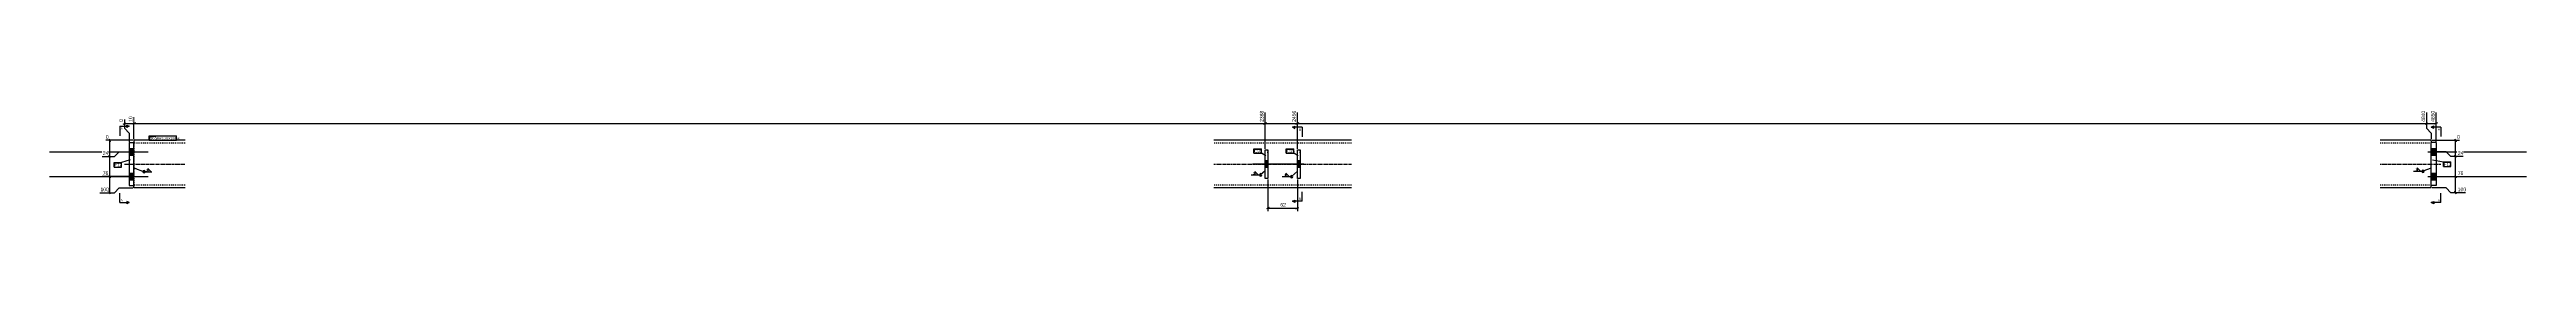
# Model space of a CAD drawing. Header units: millimetres. Extents: x 27 to 41002, y 3 to 1418.
# Drawn here: x 35794 to 41002, y 5 to 213 of the extents above; entities that cross this region are included whole.
import ezdxf

# ---------------------------------------------------------------- set-up
doc = ezdxf.new("R2010")
doc.units = ezdxf.units.MM
doc.linetypes.add('DXK_LINE_DOT2', pattern=[3.9198, 1.9599, -1.9599])
doc.linetypes.add('DXK_LINE_DOT3', pattern=[5.9187, 2.979, -0.9799, 0.9799, -0.9799])
for name, color, linetype in [('MÅLSÆTNING', 7, 'Continuous'), ('STÅL', 7, 'Continuous'), ('TEKST', 7, 'Continuous')]:
    doc.layers.add(name, color=color, linetype=linetype)
doc.styles.add('Arial', font='ARIAL.TTF', dxfattribs={"height": 0.2})
doc.styles.add('Arial Narrow', font='ARIALN.TTF', dxfattribs={"height": 0.2})

msp = doc.modelspace()

# ---------------------------------------------------------------- hatches: boundary and pattern name
at = {"layer": 'STÅL', "linetype": 'Continuous'}
for points in [[(35971.5, 122.4), (35971.5, 136.4), (35961.5, 136.4), (35961.5, 122.4)], [(35971.5, 122.4), (35971.5, 136.4), (35961.5, 136.4), (35961.5, 122.4)], [(38349.5, 110.4), (38349.5, 96.4), (38355.5, 96.4), (38355.5, 110.4)], [(38417.5, 110.4), (38417.5, 96.4), (38423.5, 96.4), (38423.5, 110.4)], [(40811.5, 122.4), (40811.5, 136.4), (40801.5, 136.4), (40801.5, 122.4)], [(40811.5, 122.4), (40811.5, 136.4), (40801.5, 136.4), (40801.5, 122.4)], [(35971.5, 70.4), (35971.5, 84.4), (35961.5, 84.4), (35961.5, 70.4)], [(35971.5, 70.4), (35971.5, 84.4), (35961.5, 84.4), (35961.5, 70.4)], [(40811.5, 70.4), (40811.5, 84.4), (40801.5, 84.4), (40801.5, 70.4)], [(40811.5, 70.4), (40811.5, 84.4), (40801.5, 84.4), (40801.5, 70.4)]]:
    msp.add_hatch(color=96, dxfattribs=at).paths.add_polyline_path(points)

# ---------------------------------------------------------------- linework, layer by layer
at = {"layer": 'MÅLSÆTNING', "color": 7, "linetype": 'Continuous'}
for p, q in [((38349.5, 135.4), (38349.5, 211.4)), ((38349.5, 135.4), (38349.5, 211.4)), ((38417.5, 135.4), (38417.5, 211.4)), ((38417.5, 135.4), (38417.5, 211.4)), ((40791.5, 211.4), (40791.5, 178.5)), ((35919.4, 156.4), (35921.8, 150.4)), ((35948.5, 187.3), (35954.5, 189.7)), ((35951.5, 196.7), (35951.5, 178.5)), ((35951.5, 188.5), (35971.5, 188.5)), ((35951.5, 178.5), (35961.5, 168.5)), ((35961.5, 168.5), (35961.5, 150.4)), ((35974.5, 189.7), (35968.5, 187.3)), ((35974.5, 189.7), (35968.5, 187.3)), ((35971.5, 155.4), (35971.5, 201.6)), ((35971.5, 155.4), (35971.5, 201.6)), ((35971.5, 188.5), (38349.5, 188.5)), ((38352.5, 189.7), (38346.5, 187.3)), ((38346.5, 187.3), (38352.5, 189.7)), ((38349.5, 188.5), (38417.5, 188.5)), ((38420.5, 189.7), (38414.5, 187.3)), ((38414.5, 187.3), (38420.5, 189.7)), ((38417.5, 188.5), (40791.5, 188.5)), ((40788.5, 187.3), (40794.5, 189.7)), ((40791.5, 178.5), (40801.5, 168.5)), ((40801.5, 168.5), (40801.5, 155.4)), ((40851.2, 156.4), (40853.6, 150.4)), ((35904.6, 119.4), (35930.6, 119.4)), ((35904.6, 119.4), (35930.6, 119.4)), ((35969.5, 153.4), (35912.4, 153.4)), ((35921.8, 116.4), (35919.4, 122.4)), ((35921.8, 116.4), (35919.4, 122.4)), ((35920.6, 119.4), (35920.6, 153.4)), ((35920.6, 77.4), (35920.6, 119.4)), ((35930.6, 119.4), (35940.6, 129.4)), ((35940.6, 129.4), (35969.5, 129.4)), ((40803.5, 153.4), (40860.7, 153.4)), ((40832.4, 129.4), (40803.5, 129.4)), ((40842.4, 119.4), (40832.4, 129.4)), ((40868.4, 119.4), (40842.4, 119.4)), ((40868.4, 119.4), (40842.4, 119.4)), ((40853.6, 116.4), (40851.2, 122.4)), ((40853.6, 116.4), (40851.2, 122.4)), ((40852.4, 119.4), (40852.4, 153.4)), ((35969.5, 77.4), (35904.6, 77.4)), ((35969.5, 77.4), (35904.6, 77.4)), ((35919.4, 80.4), (35921.8, 74.4)), ((35919.4, 80.4), (35921.8, 74.4)), ((35920.6, 43.4), (35920.6, 77.4)), ((35930.6, 43.4), (35940.6, 53.4)), ((35940.6, 53.4), (35969.5, 53.4)), ((38355.5, 71.4), (38355.5, 4.8)), ((38417.5, 71.4), (38417.5, 4.8)), ((40803.5, 77.4), (40868.4, 77.4)), ((40832.4, 53.4), (40803.5, 53.4)), ((40842.4, 43.4), (40832.4, 53.4)), ((40851.2, 80.4), (40853.6, 74.4)), ((40852.4, 43.4), (40852.4, 77.4)), ((35899.7, 43.4), (35930.6, 43.4)), ((35921.8, 40.4), (35919.4, 46.4)), ((38358.5, 12.4), (38352.5, 10)), ((38355.5, 11.2), (38417.5, 11.2)), ((38414.5, 10), (38420.5, 12.4)), ((40873.3, 43.4), (40842.4, 43.4)), ((40853.6, 40.4), (40851.2, 46.4))]:
    msp.add_line(p, q, dxfattribs=at)
at = {"layer": 'STÅL', "color": 96, "linetype": 'Continuous'}
for p, q in [((35794, 129.4), (36001.5, 129.4)), ((35794, 129.4), (36001.5, 129.4)), ((35961.5, 136.4), (35971.5, 136.4)), ((35961.5, 136.4), (35971.5, 136.4)), ((35961.5, 122.4), (35971.5, 122.4)), ((35961.5, 122.4), (35971.5, 122.4)), ((38355.5, 110.4), (38349.5, 110.4)), ((38423.5, 110.4), (38417.5, 110.4)), ((40794, 129.4), (41001.5, 129.4)), ((40794, 129.4), (41001.5, 129.4)), ((40801.5, 136.4), (40811.5, 136.4)), ((40801.5, 136.4), (40811.5, 136.4)), ((40801.5, 122.4), (40811.5, 122.4)), ((40801.5, 122.4), (40811.5, 122.4)), ((35794, 77.4), (36001.5, 77.4)), ((35794, 77.4), (36001.5, 77.4)), ((35961.5, 84.4), (35971.5, 84.4)), ((35961.5, 84.4), (35971.5, 84.4)), ((35961.5, 70.4), (35971.5, 70.4)), ((35961.5, 70.4), (35971.5, 70.4)), ((38431, 103.4), (38323.5, 103.4)), ((38355.5, 96.4), (38349.5, 96.4)), ((38423.5, 96.4), (38417.5, 96.4)), ((40794, 77.4), (41001.5, 77.4)), ((40794, 77.4), (41001.5, 77.4)), ((40801.5, 84.4), (40811.5, 84.4)), ((40801.5, 84.4), (40811.5, 84.4)), ((40801.5, 70.4), (40811.5, 70.4)), ((40801.5, 70.4), (40811.5, 70.4))]:
    msp.add_line(p, q, dxfattribs=at)
at = {"layer": 'STÅL', "color": 2, "linetype": 'Continuous'}
for p, q in [((35961.5, 148.4), (35971.5, 148.4)), ((35961.5, 148.4), (35961.5, 58.4)), ((36079, 153.4), (35971.5, 153.4)), ((35971.5, 153.4), (35971.5, 148.4)), ((35971.5, 58.4), (35971.5, 148.4)), ((38531, 153.4), (38242, 153.4)), ((38349.5, 74.1), (38349.5, 133.4)), ((38349.5, 133.4), (38355.5, 133.4)), ((38355.5, 133.4), (38355.5, 73.4)), ((38417.5, 74.1), (38417.5, 133.4)), ((38417.5, 133.4), (38423.5, 133.4)), ((38423.5, 133.4), (38423.5, 73.4)), ((40801.5, 153.4), (40694, 153.4)), ((40801.5, 152.5), (40801.5, 153.4)), ((40801.5, 152.5), (40801.5, 148.4)), ((40801.5, 58.4), (40801.5, 148.4)), ((40811.5, 148.4), (40801.5, 148.4)), ((40811.5, 148.4), (40811.5, 58.4)), ((35961.5, 58.4), (35971.5, 58.4)), ((35971.5, 54.3), (35971.5, 58.4)), ((35971.5, 53.4), (35971.5, 54.3)), ((36079, 53.4), (35971.5, 53.4)), ((38531, 53.4), (38242, 53.4)), ((38349.5, 73.4), (38349.5, 74.1)), ((38355.5, 73.4), (38349.5, 73.4)), ((38417.5, 73.4), (38417.5, 74.1)), ((38423.5, 73.4), (38417.5, 73.4)), ((40801.5, 53.4), (40694, 53.4)), ((40811.5, 58.4), (40801.5, 58.4)), ((40801.5, 53.4), (40801.5, 58.4))]:
    msp.add_line(p, q, dxfattribs=at)
at = {"layer": 'STÅL', "color": 7, "linetype": 'DXK_LINE_DOT2'}
for p, q in [((35971.5, 148.4), (35971.5, 59.8)), ((36079, 147.4), (35971.5, 147.4)), ((38531, 147.4), (38242, 147.4)), ((38355.5, 127.2), (38355.5, 133.4)), ((38423.5, 127.2), (38423.5, 133.4)), ((40801.5, 147.4), (40694, 147.4)), ((40801.5, 59.8), (40801.5, 148.4)), ((35971.5, 59.4), (35971.5, 59.8)), ((36079, 59.4), (35971.5, 59.4)), ((35971.5, 59.4), (35971.5, 56.9)), ((38531, 59.4), (38242, 59.4)), ((40801.5, 59.4), (40694, 59.4)), ((40801.5, 59.4), (40801.5, 59.8)), ((40801.5, 58.4), (40801.5, 59.4))]:
    msp.add_line(p, q, dxfattribs=at)
at = {"layer": 'STÅL', "color": 7, "linetype": 'DXK_LINE_DOT3'}
for p, q in [((35951.5, 103.4), (36079, 103.4)), ((38242, 103.4), (38531, 103.4)), ((40694, 103.4), (40821.5, 103.4))]:
    msp.add_line(p, q, dxfattribs=at)

# ---------------------------------------------------------------- next in the draw order: wipeouts: each hides what was drawn before it
at = {"color": 0, "linetype": 'Continuous'}
for points, layer in [([(38347.9, 213), (38336.7, 213), (38336.7, 190.3), (38347.9, 190.3)], 'MÅLSÆTNING'), ([(38415.9, 213), (38404.7, 213), (38404.7, 190.3), (38415.9, 190.3)], 'MÅLSÆTNING'), ([(40789.9, 213), (40778.7, 213), (40778.7, 190.3), (40789.9, 190.3)], 'MÅLSÆTNING'), ([(35918.8, 155), (35918.8, 166.2), (35910.8, 166.2), (35910.8, 155)], 'MÅLSÆTNING'), ([(35969.9, 203.2), (35958.7, 203.2), (35958.7, 190.3), (35969.9, 190.3)], 'MÅLSÆTNING'), ([(40862.3, 155), (40862.3, 166.2), (40854.2, 166.2), (40854.2, 155)], 'MÅLSÆTNING'), ([(35917.4, 79), (35917.4, 90.2), (35904.4, 90.2), (35904.4, 79)], 'MÅLSÆTNING'), ([(40868.6, 79), (40868.6, 90.2), (40855.6, 90.2), (40855.6, 79)], 'MÅLSÆTNING'), ([(35948, 25.2), (35948, 30.2), (35943.5, 30.2), (35943.5, 25.2)], 'TEKST'), ([(38425.5, 28), (38425.5, 33), (38421.1, 33), (38421.1, 28)], 'TEKST'), ([(40819.5, 25.2), (40819.5, 30.2), (40815.1, 30.2), (40815.1, 25.2)], 'TEKST')]:
    msp.add_wipeout(points, dxfattribs=at).dxf.layer = layer
at = {"color": 0}
for points, layer in [([(38393, 12.7), (38393, 23.9), (38380.1, 23.9), (38380.1, 12.7)], 'MÅLSÆTNING'), ([(36017.6, 154.8), (36017.6, 161.8), (36004.8, 161.8), (36004.8, 154.8)], 'TEKST'), ([(38341.2, 127.3), (38341.2, 134.3), (38327.1, 134.3), (38327.1, 127.3)], 'TEKST'), ([(38409.2, 127.3), (38409.2, 134.3), (38395.1, 134.3), (38395.1, 127.3)], 'TEKST'), ([(35999.7, 88), (35999.7, 93.8), (35995.8, 93.8), (35995.8, 88)], 'TEKST'), ([(38327, 81.5), (38327, 87.3), (38323.2, 87.3), (38323.2, 81.5)], 'TEKST'), ([(38392.3, 77.7), (38392.3, 83.5), (38388.5, 83.5), (38388.5, 77.7)], 'TEKST'), ([(40770.8, 88.9), (40770.8, 94.7), (40766.9, 94.7), (40766.9, 88.9)], 'TEKST')]:
    msp.add_wipeout(points, dxfattribs=at).dxf.layer = layer

# ---------------------------------------------------------------- next in the draw order: hatches: boundary and pattern name
at = {"layer": 'TEKST', "linetype": 'Continuous'}
for color, points in [(3, [(35975.7, 92.7), (35971.5, 95.7), (35976.7, 95)]), (3, [(38345, 86.8), (38349.5, 89.2), (38346.6, 85)]), (3, [(38413.1, 86.1), (38417.5, 88.7), (38414.8, 84.3)]), (3, [(40796.4, 94.5), (40801.5, 95.2), (40797.3, 92.2)]), (30, [(35956.5, 22.7), (35956.5, 25.2), (35961.5, 22.7)]), (30, [(38412.5, 28), (38412.5, 25.5), (38407.5, 25.5)]), (30, [(40806.5, 25.2), (40806.5, 22.7), (40801.5, 22.7)])]:
    msp.add_hatch(color=color, dxfattribs=at).paths.add_polyline_path(points)

# ---------------------------------------------------------------- next in the draw order: linework, layer by layer
at = {"layer": 'MÅLSÆTNING', "color": 7, "linetype": 'Continuous'}
for p, q in [((40791.5, 211.4), (40791.5, 178.5)), ((40811.5, 150.4), (40811.5, 211.4)), ((40788.5, 187.3), (40794.5, 189.7)), ((40791.5, 188.5), (40811.5, 188.5)), ((40791.5, 178.5), (40801.5, 168.5)), ((40801.5, 168.5), (40801.5, 155.4)), ((40814.5, 189.7), (40808.5, 187.3)), ((35930.6, 119.4), (35940.6, 129.4)), ((35940.6, 129.4), (35969.5, 129.4)), ((40832.4, 129.4), (40803.5, 129.4)), ((40842.4, 119.4), (40832.4, 129.4))]:
    msp.add_line(p, q, dxfattribs=at)
at = {"layer": 'TEKST', "color": 3, "linetype": 'Continuous'}
for p, q in [((35971.5, 95.7), (35992.7, 87.4)), ((35992.7, 87.4), (36009.3, 87.4)), ((36007.8, 87.4), (36000.7, 94.5)), ((36000.7, 94.5), (36000.7, 87.4)), ((36000.7, 87.4), (36007.8, 87.4)), ((38320.1, 80.9), (38340.1, 80.9)), ((38335.2, 80.9), (38328, 88)), ((38328, 88), (38328, 80.9)), ((38328, 80.9), (38335.2, 80.9)), ((38349.5, 89.2), (38340.1, 80.9)), ((38385.4, 77.1), (38405.4, 77.1)), ((38400.5, 77.1), (38393.4, 84.2)), ((38393.4, 84.2), (38393.4, 77.1)), ((38393.4, 77.1), (38400.5, 77.1)), ((38417.5, 88.7), (38405.4, 77.1)), ((40763.8, 88.3), (40783.9, 88.3)), ((40778.9, 88.3), (40771.8, 95.4)), ((40771.8, 95.4), (40771.8, 88.3)), ((40771.8, 88.3), (40778.9, 88.3)), ((40801.5, 95.2), (40783.9, 88.3))]:
    msp.add_line(p, q, dxfattribs=at)
at = {"layer": 'TEKST', "color": 30, "linetype": 'Continuous'}
for p, q in [((35961.5, 22.7), (35956.5, 25.2)), ((35956.5, 25.2), (35956.5, 20.2)), ((35961.5, 22.7), (35956.5, 20.2)), ((38407.5, 25.5), (38412.5, 28)), ((38412.5, 23), (38407.5, 25.5)), ((38412.5, 28), (38412.5, 23)), ((40801.5, 22.7), (40806.5, 25.2)), ((40806.5, 20.2), (40801.5, 22.7)), ((40806.5, 25.2), (40806.5, 20.2))]:
    msp.add_line(p, q, dxfattribs=at)
at = {"layer": 'TEKST', "color": 7, "linetype": 'Continuous'}
for p, q in [((38427.5, 25.5), (38407.5, 25.5)), ((38427.5, 25.5), (38427.5, 45.5)), ((40821.5, 22.7), (40801.5, 22.7)), ((40821.5, 22.7), (40821.5, 42.7))]:
    msp.add_line(p, q, dxfattribs=at)
at = {"layer": 'TEKST', "color": 3, "linetype": 'Continuous'}
for centre, start, end in [((35992.7, 87.4), 90, 270), ((35992.7, 87.4), 270, 90), ((38340.1, 80.9), 90, 270), ((38340.1, 80.9), 270, 90), ((38405.4, 77.1), 90, 270), ((38405.4, 77.1), 270, 90), ((40783.9, 88.3), 90, 270), ((40783.9, 88.3), 270, 90)]:
    msp.add_arc(centre, 2.5, start, end, dxfattribs=at)

# ---------------------------------------------------------------- next in the draw order: texts
at = {"layer": 'MÅLSÆTNING', "color": 3, "linetype": 'Continuous', "style": 'Arial Narrow'}
for s, p in [('2388', (38346.3, 191.9)), ('2456', (38414.3, 191.9)), ('4840', (40788.3, 191.9))]:
    msp.add_text(s, height=7.64, rotation=90.0002, dxfattribs=at).set_placement(p)
for p in [(35912.4, 156.6), (40855.8, 156.6)]:
    msp.add_text('0', height=7.64, dxfattribs=at).set_placement(p)
at = {"layer": 'MÅLSÆTNING', "color": 3, "style": 'Arial Narrow'}
msp.add_text('62', height=7.64, dxfattribs=at).set_placement((38381.7, 14.3))
at = {"layer": 'TEKST', "color": 3, "style": 'Arial Narrow'}
for p in [(35996.2, 88.4), (38323.6, 81.9), (38388.9, 78.1), (40767.3, 89.3)]:
    msp.add_text('3', height=4.77, dxfattribs=at).set_placement(p)
at = {"layer": 'TEKST', "color": 3, "linetype": 'Continuous', "style": 'Arial'}
for s, p in [('A', (35943.5, 25.2)), ('B', (38421.1, 28)), ('A', (40815.1, 25.2))]:
    msp.add_text(s, height=4.78, dxfattribs=at).set_placement(p)

# ---------------------------------------------------------------- next in the draw order: wipeouts: each hides what was drawn before it
at = {"color": 0, "linetype": 'Continuous'}
for points in [[(35917.4, 45), (35917.4, 56.2), (35899.6, 56.2), (35899.6, 45)], [(40873.5, 45), (40873.5, 56.2), (40855.6, 56.2), (40855.6, 45)]]:
    msp.add_wipeout(points, dxfattribs=at).dxf.layer = 'MÅLSÆTNING'
at = {"color": 0}
for points in [[(36017.6, 154.8), (36017.6, 161.8), (36004.8, 161.8), (36004.8, 154.8)], [(38341.2, 127.3), (38341.2, 134.3), (38327.1, 134.3), (38327.1, 127.3)], [(38409.2, 127.3), (38409.2, 134.3), (38395.1, 134.3), (38395.1, 127.3)]]:
    msp.add_wipeout(points, dxfattribs=at).dxf.layer = 'TEKST'

# ---------------------------------------------------------------- next in the draw order: linework, layer by layer
at = {"layer": 'MÅLSÆTNING', "color": 7, "linetype": 'Continuous'}
for p, q in [((40852.4, 77.4), (40852.4, 119.4)), ((40803.5, 77.4), (40868.4, 77.4)), ((40851.2, 80.4), (40853.6, 74.4))]:
    msp.add_line(p, q, dxfattribs=at)
at = {"layer": 'TEKST', "color": 7, "linetype": 'Continuous'}
for p, q in [((38325.9, 135.5), (38342.4, 135.5)), ((38325.9, 126.1), (38325.9, 135.5)), ((38325.9, 126.1), (38342.4, 126.1)), ((38342.4, 126.1), (38342.4, 135.5)), ((38351, 121.1), (38342.4, 126.1)), ((38393.9, 135.5), (38410.4, 135.5)), ((38393.9, 126.1), (38393.9, 135.5)), ((38393.9, 126.1), (38410.4, 126.1)), ((38410.4, 126.1), (38410.4, 135.5)), ((38419, 121.1), (38410.4, 126.1)), ((35941.5, 22.7), (35941.5, 42.7)), ((35941.5, 22.7), (35961.5, 22.7))]:
    msp.add_line(p, q, dxfattribs=at)

# ---------------------------------------------------------------- next in the draw order: texts
at = {"layer": 'MÅLSÆTNING', "color": 3, "linetype": 'Continuous', "style": 'Arial Narrow'}
for s, p in [('100', (35901.2, 46.6)), ('76', (35906, 80.6)), ('76', (40857.2, 80.6)), ('100', (40857.2, 46.6))]:
    msp.add_text(s, height=7.64, dxfattribs=at).set_placement(p)
at = {"layer": 'TEKST', "color": 3, "style": 'Arial Narrow'}
for p in [(38327.1, 127.3), (38395.1, 127.3)]:
    msp.add_text('C35', height=6.68, dxfattribs=at).set_placement(p)

# ---------------------------------------------------------------- next in the draw order: wipeouts: each hides what was drawn before it
at = {"color": 0, "linetype": 'Continuous'}
for points, layer in [([(40809.9, 213), (40798.7, 213), (40798.7, 190.3), (40809.9, 190.3)], 'MÅLSÆTNING'), ([(35949.9, 198.3), (35938.7, 198.3), (35938.7, 190.3), (35949.9, 190.3)], 'MÅLSÆTNING'), ([(35917.4, 121), (35917.4, 132.2), (35904.4, 132.2), (35904.4, 121)], 'MÅLSÆTNING'), ([(38425.5, 173), (38425.5, 178), (38421.1, 178), (38421.1, 173)], 'TEKST')]:
    msp.add_wipeout(points, dxfattribs=at).dxf.layer = layer
at = {"color": 0}
msp.add_wipeout([(36059.9, 154.8), (36059.9, 159.8), (36019.7, 159.8), (36019.7, 154.8)], dxfattribs=at).dxf.layer = 'TEKST'

# ---------------------------------------------------------------- next in the draw order: hatches: boundary and pattern name
at = {"layer": 'TEKST', "linetype": 'Continuous'}
msp.add_hatch(color=30, dxfattribs=at).paths.add_polyline_path([(38412.5, 180.5), (38412.5, 178), (38407.5, 180.5)])

# ---------------------------------------------------------------- next in the draw order: linework, layer by layer
at = {"layer": 'TEKST', "color": 30, "linetype": 'Continuous'}
for p, q in [((38407.5, 180.5), (38412.5, 183)), ((38407.5, 180.5), (38412.5, 178)), ((38412.5, 178), (38412.5, 183))]:
    msp.add_line(p, q, dxfattribs=at)
at = {"layer": 'TEKST', "color": 7, "linetype": 'Continuous'}
for q in [(38407.5, 180.5), (38427.5, 160.5)]:
    msp.add_line((38427.5, 180.5), q, dxfattribs=at)

# ---------------------------------------------------------------- next in the draw order: texts
at = {"layer": 'MÅLSÆTNING', "color": 3, "linetype": 'Continuous', "style": 'Arial Narrow'}
for s, p in [('4850', (40808.3, 191.9)), ('0', (35948.3, 191.9)), ('10', (35968.3, 191.9))]:
    msp.add_text(s, height=7.64, rotation=90.0002, dxfattribs=at).set_placement(p)
msp.add_text('24', height=7.64, dxfattribs=at).set_placement((35906, 122.6))
at = {"layer": 'TEKST', "color": 3, "linetype": 'Continuous', "style": 'Arial'}
msp.add_text('B', height=4.78, dxfattribs=at).set_placement((38421.1, 173))

# ---------------------------------------------------------------- next in the draw order: wipeouts: each hides what was drawn before it
at = {"color": 0, "linetype": 'Continuous'}
msp.add_wipeout([(40868.6, 121), (40868.6, 132.2), (40855.6, 132.2), (40855.6, 121)], dxfattribs=at).dxf.layer = 'MÅLSÆTNING'
at = {"color": 0}
msp.add_wipeout([(36059.9, 154.8), (36059.9, 159.8), (36019.7, 159.8), (36019.7, 154.8)], dxfattribs=at).dxf.layer = 'TEKST'

# ---------------------------------------------------------------- next in the draw order: linework, layer by layer
at = {"layer": 'TEKST', "color": 7, "linetype": 'Continuous'}
for p, q in [((36003.6, 163), (36061.1, 163)), ((36003.6, 153.6), (36003.6, 163)), ((36061.1, 153.6), (36061.1, 163)), ((36003.6, 153.6), (36061.1, 153.6))]:
    msp.add_line(p, q, dxfattribs=at)

# ---------------------------------------------------------------- next in the draw order: texts
at = {"layer": 'MÅLSÆTNING', "color": 3, "linetype": 'Continuous', "style": 'Arial Narrow'}
msp.add_text('24', height=7.64, dxfattribs=at).set_placement((40857.2, 122.6))
at = {"layer": 'TEKST', "color": 3, "style": 'Arial Narrow'}
for s, height, p in [('p65', 6.68, (36004.8, 154.8)), ('RHS100X100X6', 4.772, (36019.7, 154.8))]:
    msp.add_text(s, height=height, dxfattribs=at).set_placement(p)

# ---------------------------------------------------------------- next in the draw order: wipeouts: each hides what was drawn before it
at = {"color": 0, "linetype": 'Continuous'}
for points in [[(35948, 175.3), (35948, 180.3), (35943.5, 180.3), (35943.5, 175.3)], [(40819.5, 173.5), (40819.5, 178.5), (40815.1, 178.5), (40815.1, 173.5)]]:
    msp.add_wipeout(points, dxfattribs=at).dxf.layer = 'TEKST'
at = {"color": 0}
msp.add_wipeout([(35944.3, 98.5), (35944.3, 105.5), (35931, 105.5), (35931, 98.5)], dxfattribs=at).dxf.layer = 'TEKST'

# ---------------------------------------------------------------- next in the draw order: hatches: boundary and pattern name
at = {"layer": 'TEKST', "linetype": 'Continuous'}
for points in [[(35956.5, 180.3), (35956.5, 182.8), (35961.5, 182.8)], [(40806.5, 181), (40806.5, 178.5), (40801.5, 181)]]:
    msp.add_hatch(color=30, dxfattribs=at).paths.add_polyline_path(points)

# ---------------------------------------------------------------- next in the draw order: linework, layer by layer
at = {"layer": 'TEKST', "color": 7, "linetype": 'Continuous'}
for p, q in [((35941.5, 182.8), (35941.5, 162.8)), ((35941.5, 182.8), (35961.5, 182.8)), ((40821.5, 181), (40801.5, 181)), ((40821.5, 181), (40821.5, 161))]:
    msp.add_line(p, q, dxfattribs=at)
at = {"layer": 'TEKST', "color": 30, "linetype": 'Continuous'}
for p, q in [((35956.5, 180.3), (35956.5, 185.3)), ((35956.5, 185.3), (35961.5, 182.8)), ((35961.5, 182.8), (35956.5, 180.3)), ((40801.5, 181), (40806.5, 183.5)), ((40801.5, 181), (40806.5, 178.5)), ((40806.5, 178.5), (40806.5, 183.5))]:
    msp.add_line(p, q, dxfattribs=at)

# ---------------------------------------------------------------- next in the draw order: texts
at = {"layer": 'TEKST', "color": 3, "linetype": 'Continuous', "style": 'Arial'}
for p in [(35943.5, 175.3), (40815.1, 173.5)]:
    msp.add_text('A', height=4.78, dxfattribs=at).set_placement(p)

# ---------------------------------------------------------------- next in the draw order: wipeouts: each hides what was drawn before it
at = {"color": 0}
for points in [[(35944.3, 98.5), (35944.3, 105.5), (35931, 105.5), (35931, 98.5)], [(40841.2, 99.7), (40841.2, 106.7), (40828, 106.7), (40828, 99.7)]]:
    msp.add_wipeout(points, dxfattribs=at).dxf.layer = 'TEKST'

# ---------------------------------------------------------------- next in the draw order: linework, layer by layer
at = {"layer": 'TEKST', "color": 7, "linetype": 'Continuous'}
for p, q in [((35929.8, 106.7), (35945.5, 106.7)), ((35929.8, 97.3), (35929.8, 106.7)), ((35963.8, 112.1), (35945.5, 106.7)), ((35945.5, 97.3), (35945.5, 106.7)), ((35929.8, 97.3), (35945.5, 97.3))]:
    msp.add_line(p, q, dxfattribs=at)

# ---------------------------------------------------------------- next in the draw order: texts
at = {"layer": 'TEKST', "color": 3, "style": 'Arial Narrow'}
msp.add_text('F12', height=6.68, dxfattribs=at).set_placement((35931, 98.5))

# ---------------------------------------------------------------- next in the draw order: wipeouts: each hides what was drawn before it
at = {"color": 0}
msp.add_wipeout([(40841.2, 99.7), (40841.2, 106.7), (40828, 106.7), (40828, 99.7)], dxfattribs=at).dxf.layer = 'TEKST'

# ---------------------------------------------------------------- next in the draw order: linework, layer by layer
at = {"layer": 'TEKST', "color": 7, "linetype": 'Continuous'}
for p, q in [((40803.8, 112.1), (40826.8, 107.9)), ((40826.8, 107.9), (40842.4, 107.9)), ((40826.8, 98.5), (40826.8, 107.9)), ((40842.4, 98.5), (40842.4, 107.9)), ((40826.8, 98.5), (40842.4, 98.5))]:
    msp.add_line(p, q, dxfattribs=at)

# ---------------------------------------------------------------- next in the draw order: texts
at = {"layer": 'TEKST', "color": 3, "style": 'Arial Narrow'}
msp.add_text('F12', height=6.68, dxfattribs=at).set_placement((40828, 99.7))

doc.saveas('drawing.dxf')
